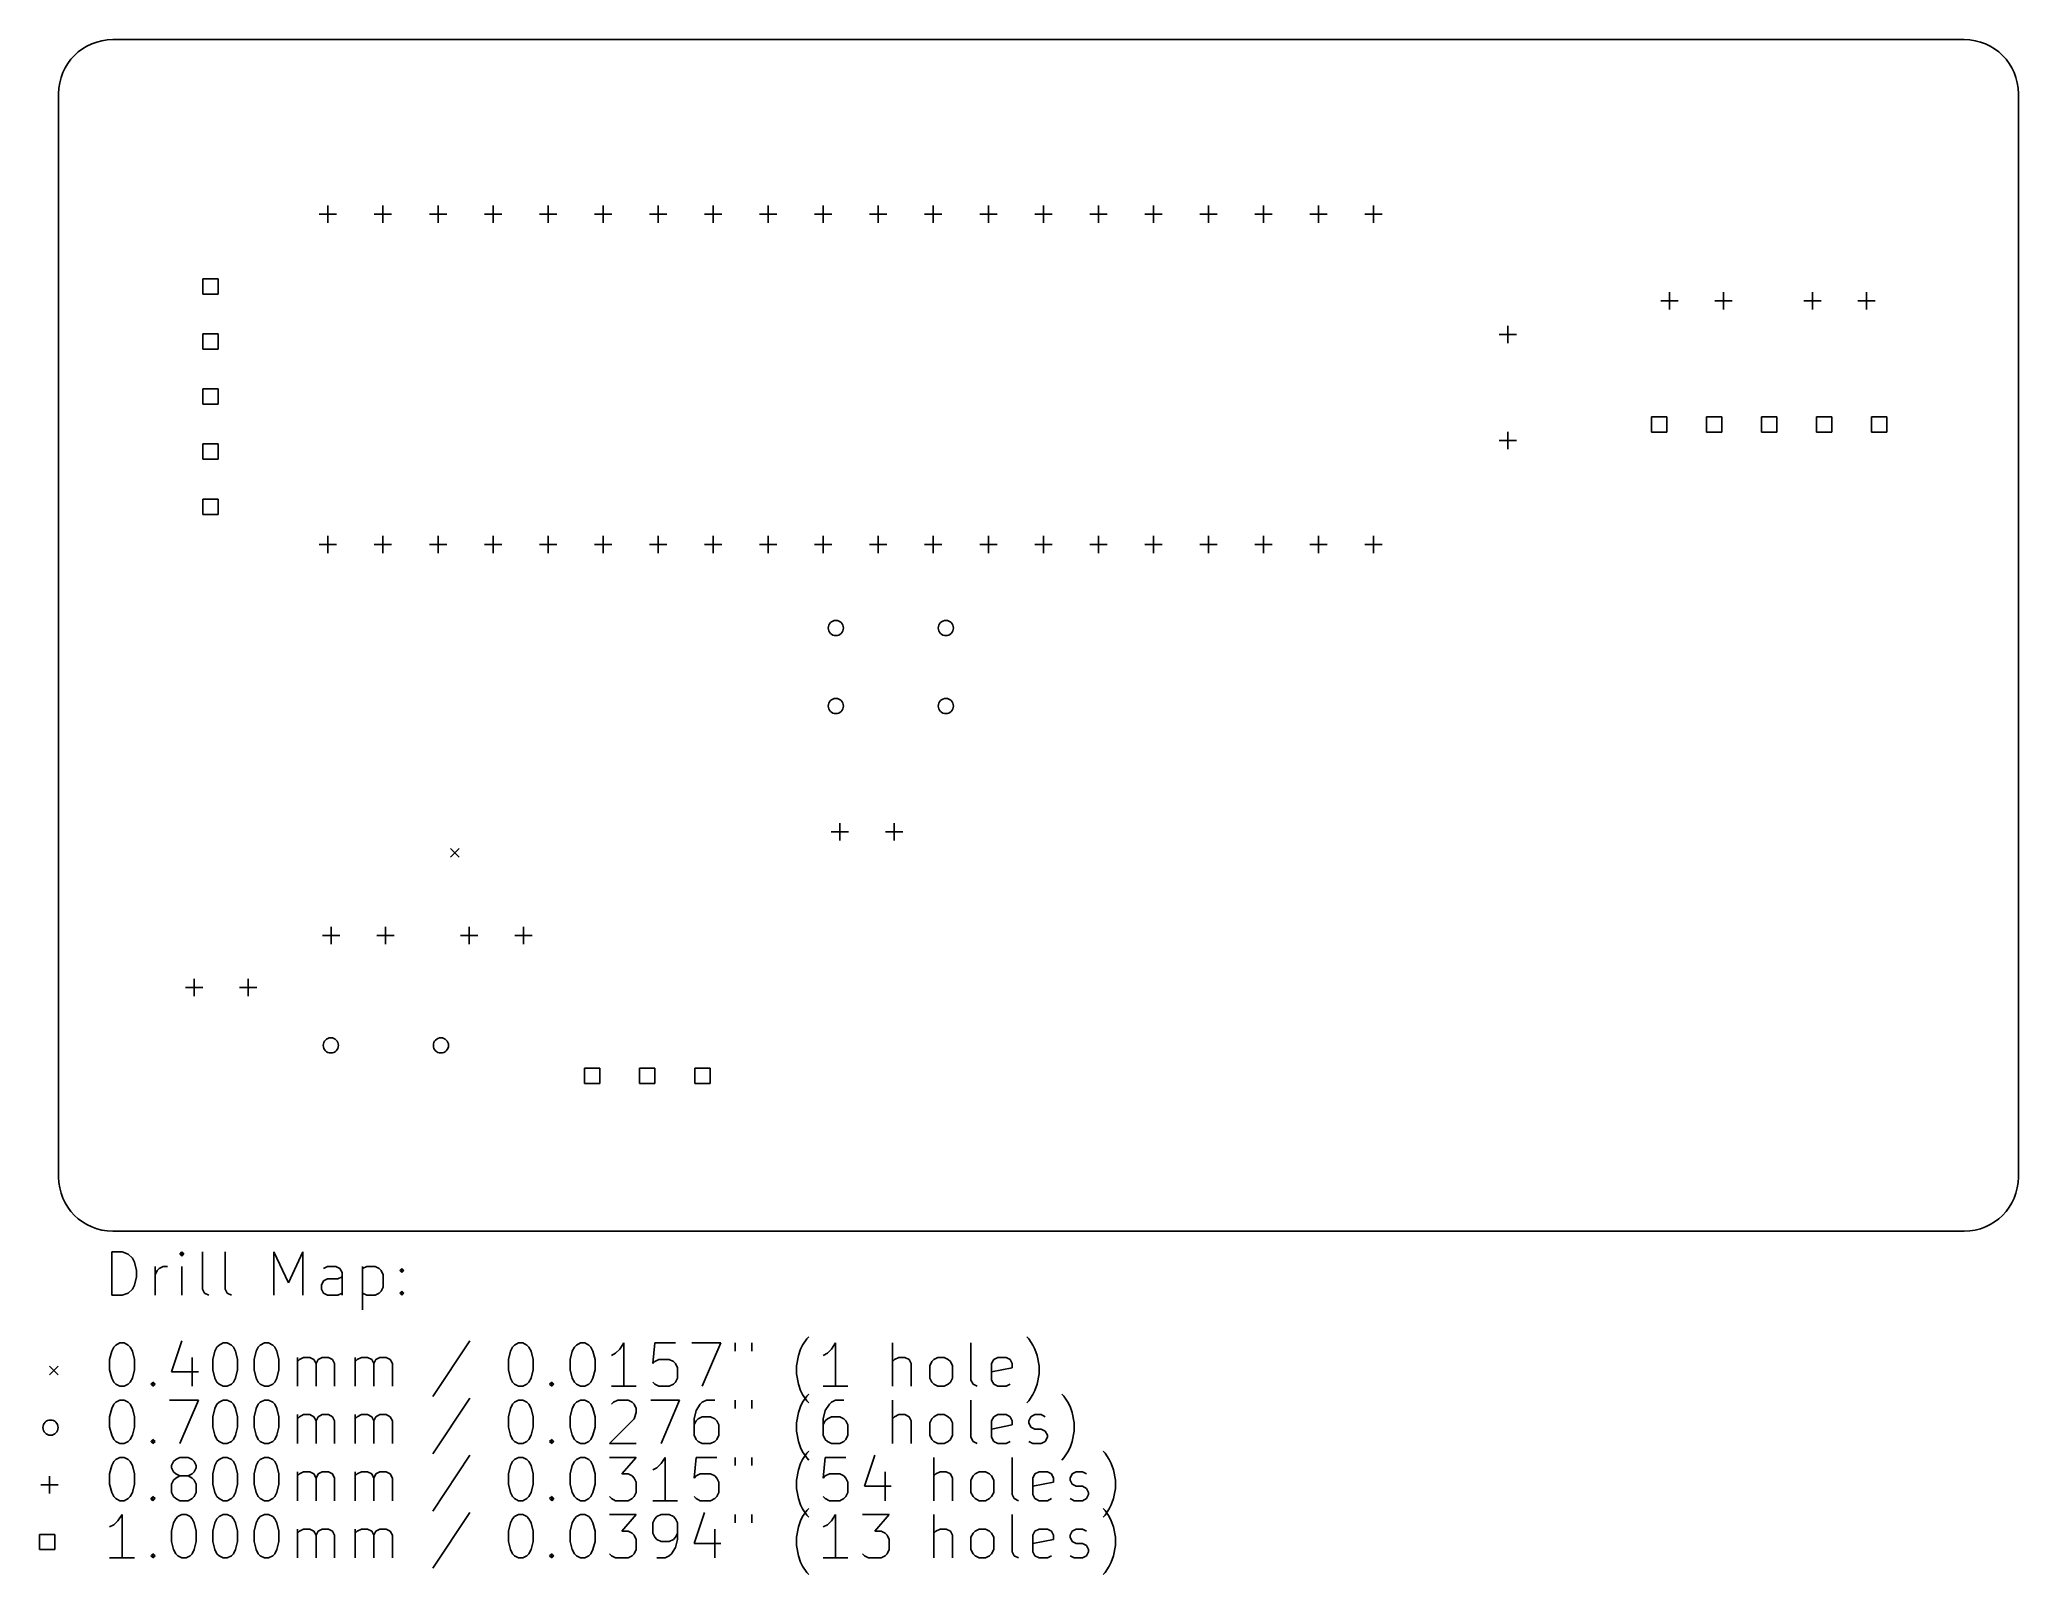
# Model space of a CAD drawing. Extents: x 3.2 to 6.79, y -7.59 to -4.8.
import ezdxf

# ---------------------------------------------------------------- set-up
doc = ezdxf.new("R2010")
doc.units = 0
doc.header["$MEASUREMENT"] = 0
doc.layers.add('BLACK', color=7, linetype='CONTINUOUS')

msp = doc.modelspace()

# ---------------------------------------------------------------- linework, layer by layer
at = {"layer": 'BLACK', "linetype": 'CONTINUOUS'}
for p, q in [((3.32874, -4.79724), (6.69291, -4.79724)), ((3.23031, -6.86417), (3.23031, -4.89567)), ((6.79134, -6.86417), (6.79134, -4.89567)), ((3.71969, -5.09882), (3.71969, -5.13031)), ((3.81969, -5.09882), (3.81969, -5.13031)), ((3.91969, -5.09882), (3.91969, -5.13031)), ((4.01969, -5.09882), (4.01969, -5.13031)), ((4.11969, -5.09882), (4.11969, -5.13031)), ((4.21969, -5.09882), (4.21969, -5.13031)), ((4.31969, -5.09882), (4.31969, -5.13031)), ((4.41969, -5.09882), (4.41969, -5.13031)), ((4.51969, -5.09882), (4.51969, -5.13031)), ((4.61969, -5.09882), (4.61969, -5.13031)), ((4.71969, -5.09882), (4.71969, -5.13031)), ((4.81969, -5.09882), (4.81969, -5.13031)), ((4.91969, -5.09882), (4.91969, -5.13031)), ((5.01969, -5.09882), (5.01969, -5.13031)), ((5.11969, -5.09882), (5.11969, -5.13031)), ((5.21969, -5.09882), (5.21969, -5.13031)), ((5.31969, -5.09882), (5.31969, -5.13031)), ((5.41969, -5.09882), (5.41969, -5.13031)), ((5.51969, -5.09882), (5.51969, -5.13031)), ((5.61969, -5.09882), (5.61969, -5.13031)), ((3.70394, -5.11457), (3.73543, -5.11457)), ((3.80394, -5.11457), (3.83543, -5.11457)), ((3.90394, -5.11457), (3.93543, -5.11457)), ((4.00394, -5.11457), (4.03543, -5.11457)), ((4.10394, -5.11457), (4.13543, -5.11457)), ((4.20394, -5.11457), (4.23543, -5.11457)), ((4.30394, -5.11457), (4.33543, -5.11457)), ((4.40394, -5.11457), (4.43543, -5.11457)), ((4.50394, -5.11457), (4.53543, -5.11457)), ((4.60394, -5.11457), (4.63543, -5.11457)), ((4.70394, -5.11457), (4.73543, -5.11457)), ((4.80394, -5.11457), (4.83543, -5.11457)), ((4.90394, -5.11457), (4.93543, -5.11457)), ((5.00394, -5.11457), (5.03543, -5.11457)), ((5.10394, -5.11457), (5.13543, -5.11457)), ((5.20394, -5.11457), (5.23543, -5.11457)), ((5.30394, -5.11457), (5.33543, -5.11457)), ((5.40394, -5.11457), (5.43543, -5.11457)), ((5.50394, -5.11457), (5.53543, -5.11457)), ((5.60394, -5.11457), (5.63543, -5.11457)), ((3.52022, -5.23214), (3.49238, -5.23214)), ((3.49238, -5.23214), (3.49238, -5.25998)), ((3.52022, -5.25998), (3.52022, -5.23214)), ((3.49238, -5.25998), (3.52022, -5.25998)), ((6.14134, -5.27205), (6.17283, -5.27205)), ((6.15709, -5.2563), (6.15709, -5.2878)), ((6.23976, -5.27205), (6.27126, -5.27205)), ((6.25551, -5.2563), (6.25551, -5.2878)), ((6.40118, -5.27205), (6.43268, -5.27205)), ((6.41693, -5.2563), (6.41693, -5.2878)), ((6.49961, -5.27205), (6.5311, -5.27205)), ((6.51535, -5.2563), (6.51535, -5.2878)), ((5.86378, -5.31732), (5.86378, -5.34882)), ((3.52022, -5.33214), (3.49238, -5.33214)), ((3.49238, -5.33214), (3.49238, -5.35998)), ((3.52022, -5.35998), (3.52022, -5.33214)), ((5.84803, -5.33307), (5.87953, -5.33307)), ((3.49238, -5.35998), (3.52022, -5.35998)), ((3.52022, -5.43214), (3.49238, -5.43214)), ((3.49238, -5.43214), (3.49238, -5.45998)), ((3.49238, -5.45998), (3.52022, -5.45998)), ((3.52022, -5.45998), (3.52022, -5.43214)), ((6.1525, -5.48254), (6.12466, -5.48254)), ((6.12466, -5.48254), (6.12466, -5.51038)), ((6.1525, -5.51038), (6.1525, -5.48254)), ((6.2525, -5.48254), (6.22466, -5.48254)), ((6.22466, -5.48254), (6.22466, -5.51038)), ((6.2525, -5.51038), (6.2525, -5.48254)), ((6.3525, -5.48254), (6.32466, -5.48254)), ((6.32466, -5.48254), (6.32466, -5.51038)), ((6.3525, -5.51038), (6.3525, -5.48254)), ((6.4525, -5.48254), (6.42466, -5.48254)), ((6.42466, -5.48254), (6.42466, -5.51038)), ((6.4525, -5.51038), (6.4525, -5.48254)), ((6.5525, -5.48254), (6.52466, -5.48254)), ((6.52466, -5.48254), (6.52466, -5.51038)), ((6.5525, -5.51038), (6.5525, -5.48254)), ((3.52022, -5.53214), (3.49238, -5.53214)), ((3.49238, -5.53214), (3.49238, -5.55998)), ((3.52022, -5.55998), (3.52022, -5.53214)), ((5.84803, -5.52598), (5.87953, -5.52598)), ((5.86378, -5.51024), (5.86378, -5.54173)), ((6.12466, -5.51038), (6.1525, -5.51038)), ((6.22466, -5.51038), (6.2525, -5.51038)), ((6.32466, -5.51038), (6.3525, -5.51038)), ((6.42466, -5.51038), (6.4525, -5.51038)), ((6.52466, -5.51038), (6.5525, -5.51038)), ((3.49238, -5.55998), (3.52022, -5.55998)), ((3.52022, -5.63214), (3.49238, -5.63214)), ((3.49238, -5.63214), (3.49238, -5.65998)), ((3.52022, -5.65998), (3.52022, -5.63214)), ((3.49238, -5.65998), (3.52022, -5.65998)), ((3.70394, -5.71457), (3.73543, -5.71457)), ((3.71969, -5.69882), (3.71969, -5.73031)), ((3.80394, -5.71457), (3.83543, -5.71457)), ((3.81969, -5.69882), (3.81969, -5.73031)), ((3.90394, -5.71457), (3.93543, -5.71457)), ((3.91969, -5.69882), (3.91969, -5.73031)), ((4.00394, -5.71457), (4.03543, -5.71457)), ((4.01969, -5.69882), (4.01969, -5.73031)), ((4.10394, -5.71457), (4.13543, -5.71457)), ((4.11969, -5.69882), (4.11969, -5.73031)), ((4.20394, -5.71457), (4.23543, -5.71457)), ((4.21969, -5.69882), (4.21969, -5.73031)), ((4.30394, -5.71457), (4.33543, -5.71457)), ((4.31969, -5.69882), (4.31969, -5.73031)), ((4.40394, -5.71457), (4.43543, -5.71457)), ((4.41969, -5.69882), (4.41969, -5.73031)), ((4.50394, -5.71457), (4.53543, -5.71457)), ((4.51969, -5.69882), (4.51969, -5.73031)), ((4.60394, -5.71457), (4.63543, -5.71457)), ((4.61969, -5.69882), (4.61969, -5.73031)), ((4.70394, -5.71457), (4.73543, -5.71457)), ((4.71969, -5.69882), (4.71969, -5.73031)), ((4.80394, -5.71457), (4.83543, -5.71457)), ((4.81969, -5.69882), (4.81969, -5.73031)), ((4.90394, -5.71457), (4.93543, -5.71457)), ((4.91969, -5.69882), (4.91969, -5.73031)), ((5.00394, -5.71457), (5.03543, -5.71457)), ((5.01969, -5.69882), (5.01969, -5.73031)), ((5.10394, -5.71457), (5.13543, -5.71457)), ((5.11969, -5.69882), (5.11969, -5.73031)), ((5.20394, -5.71457), (5.23543, -5.71457)), ((5.21969, -5.69882), (5.21969, -5.73031)), ((5.30394, -5.71457), (5.33543, -5.71457)), ((5.31969, -5.69882), (5.31969, -5.73031)), ((5.40394, -5.71457), (5.43543, -5.71457)), ((5.41969, -5.69882), (5.41969, -5.73031)), ((5.50394, -5.71457), (5.53543, -5.71457)), ((5.51969, -5.69882), (5.51969, -5.73031)), ((5.60394, -5.71457), (5.63543, -5.71457)), ((5.61969, -5.69882), (5.61969, -5.73031)), ((4.63425, -6.23661), (4.66575, -6.23661)), ((4.65, -6.22087), (4.65, -6.25236)), ((4.73268, -6.23661), (4.76417, -6.23661)), ((4.74843, -6.22087), (4.74843, -6.25236)), ((3.94213, -6.26713), (3.95787, -6.28287)), ((3.95787, -6.26713), (3.94213, -6.28287)), ((3.71004, -6.425), (3.74154, -6.425)), ((3.72579, -6.40925), (3.72579, -6.44075)), ((3.80846, -6.425), (3.83996, -6.425)), ((3.82421, -6.40925), (3.82421, -6.44075)), ((3.96083, -6.425), (3.99232, -6.425)), ((3.97657, -6.40925), (3.97657, -6.44075)), ((4.05925, -6.425), (4.09075, -6.425)), ((4.075, -6.40925), (4.075, -6.44075)), ((3.47657, -6.50425), (3.47657, -6.53575)), ((3.575, -6.50425), (3.575, -6.53575)), ((3.46083, -6.52), (3.49232, -6.52)), ((3.55925, -6.52), (3.59075, -6.52)), ((4.21392, -6.66608), (4.18608, -6.66608)), ((4.18608, -6.66608), (4.18608, -6.69392)), ((4.21392, -6.69392), (4.21392, -6.66608)), ((4.31392, -6.66608), (4.28608, -6.66608)), ((4.28608, -6.66608), (4.28608, -6.69392)), ((4.31392, -6.69392), (4.31392, -6.66608)), ((4.41392, -6.66608), (4.38608, -6.66608)), ((4.38608, -6.66608), (4.38608, -6.69392)), ((4.41392, -6.69392), (4.41392, -6.66608)), ((4.18608, -6.69392), (4.21392, -6.69392)), ((4.28608, -6.69392), (4.31392, -6.69392)), ((4.38608, -6.69392), (4.41392, -6.69392)), ((3.32874, -6.9626), (6.69291, -6.9626)), ((3.32682, -7.07912), (3.32682, -7.00038)), ((3.32682, -7.00038), (3.34557, -7.00038)), ((3.34557, -7.00038), (3.35681, -7.00413)), ((3.35681, -7.00413), (3.36431, -7.01163)), ((3.4543, -7.00038), (3.45055, -7.00413)), ((3.45055, -7.00413), (3.4543, -7.00788)), ((3.45805, -7.00413), (3.4543, -7.00038)), ((3.4543, -7.00038), (3.4543, -7.00788)), ((3.4543, -7.00788), (3.45805, -7.00413)), ((3.4918, -7.06788), (3.4918, -7.00038)), ((3.53304, -7.06788), (3.53304, -7.00038)), ((3.62153, -7.07912), (3.62153, -7.00038)), ((3.62153, -7.00038), (3.64778, -7.05663)), ((3.64778, -7.05663), (3.67403, -7.00038)), ((3.67403, -7.00038), (3.67403, -7.07912)), ((3.36431, -7.01163), (3.36806, -7.01913)), ((3.36806, -7.01913), (3.37181, -7.03413)), ((3.37181, -7.04538), (3.36806, -7.06038)), ((3.37181, -7.03413), (3.37181, -7.04538)), ((3.40556, -7.07912), (3.40556, -7.02663)), ((3.40556, -7.04163), (3.40931, -7.03413)), ((3.40931, -7.03413), (3.41306, -7.03038)), ((3.41306, -7.03038), (3.42056, -7.02663)), ((3.42056, -7.02663), (3.42806, -7.02663)), ((3.4543, -7.07912), (3.4543, -7.02663)), ((3.71902, -7.02663), (3.71152, -7.03038)), ((3.73402, -7.02663), (3.71902, -7.02663)), ((3.74152, -7.03038), (3.73402, -7.02663)), ((3.73777, -7.04913), (3.74527, -7.04538)), ((3.74527, -7.03788), (3.74152, -7.03038)), ((3.74527, -7.07912), (3.74527, -7.03788)), ((3.78276, -7.02663), (3.78276, -7.10537)), ((3.78276, -7.03038), (3.79026, -7.02663)), ((3.79026, -7.02663), (3.80526, -7.02663)), ((3.80526, -7.02663), (3.81276, -7.03038)), ((3.81276, -7.03038), (3.81651, -7.03413)), ((3.81651, -7.03413), (3.82026, -7.04163)), ((3.82026, -7.04163), (3.82026, -7.06413)), ((3.85025, -7.03413), (3.854, -7.03038)), ((3.854, -7.03788), (3.85025, -7.03413)), ((3.854, -7.03038), (3.85775, -7.03413)), ((3.854, -7.03038), (3.854, -7.03788)), ((3.85775, -7.03413), (3.854, -7.03788)), ((3.34557, -7.07912), (3.32682, -7.07912)), ((3.35681, -7.07537), (3.34557, -7.07912)), ((3.36431, -7.06788), (3.35681, -7.07537)), ((3.36806, -7.06038), (3.36431, -7.06788)), ((3.49555, -7.07537), (3.4918, -7.06788)), ((3.50305, -7.07912), (3.49555, -7.07537)), ((3.53679, -7.07537), (3.53304, -7.06788)), ((3.54429, -7.07912), (3.53679, -7.07537)), ((3.70777, -7.06038), (3.71152, -7.05288)), ((3.70777, -7.06788), (3.70777, -7.06038)), ((3.71152, -7.07537), (3.70777, -7.06788)), ((3.71152, -7.05288), (3.71902, -7.04913)), ((3.71902, -7.07912), (3.71152, -7.07537)), ((3.71902, -7.04913), (3.73777, -7.04913)), ((3.73777, -7.07912), (3.71902, -7.07912)), ((3.74527, -7.07537), (3.73777, -7.07912)), ((3.79026, -7.07912), (3.78276, -7.07537)), ((3.80526, -7.07912), (3.79026, -7.07912)), ((3.81276, -7.07537), (3.80526, -7.07912)), ((3.81651, -7.07163), (3.81276, -7.07537)), ((3.82026, -7.06413), (3.81651, -7.07163)), ((3.85025, -7.07537), (3.854, -7.07163)), ((3.854, -7.07912), (3.85025, -7.07537)), ((3.854, -7.07163), (3.85775, -7.07537)), ((3.854, -7.07163), (3.854, -7.07912)), ((3.85775, -7.07537), (3.854, -7.07912)), ((4.58966, -7.15824), (4.59341, -7.15449)), ((4.99311, -7.15824), (4.98936, -7.15449)), ((3.32307, -7.19573), (3.32682, -7.18074)), ((3.32682, -7.18074), (3.33057, -7.17324)), ((3.33057, -7.17324), (3.33432, -7.16949)), ((3.33432, -7.16949), (3.34182, -7.16574)), ((3.34182, -7.16574), (3.34932, -7.16574)), ((3.34932, -7.16574), (3.35681, -7.16949)), ((3.35681, -7.16949), (3.36056, -7.17324)), ((3.36056, -7.17324), (3.36431, -7.18074)), ((3.36431, -7.18074), (3.36806, -7.19573)), ((3.4543, -7.16199), (3.43555, -7.21823)), ((3.51055, -7.19573), (3.5143, -7.18074)), ((3.5143, -7.18074), (3.51804, -7.17324)), ((3.51804, -7.17324), (3.52179, -7.16949)), ((3.52179, -7.16949), (3.52929, -7.16574)), ((3.52929, -7.16574), (3.53679, -7.16574)), ((3.53679, -7.16574), (3.54429, -7.16949)), ((3.54429, -7.16949), (3.54804, -7.17324)), ((3.54804, -7.17324), (3.55179, -7.18074)), ((3.55179, -7.18074), (3.55554, -7.19573)), ((3.58554, -7.19573), (3.58929, -7.18074)), ((3.58929, -7.18074), (3.59304, -7.17324)), ((3.59304, -7.17324), (3.59678, -7.16949)), ((3.59678, -7.16949), (3.60428, -7.16574)), ((3.60428, -7.16574), (3.61178, -7.16574)), ((3.61178, -7.16574), (3.61928, -7.16949)), ((3.61928, -7.16949), (3.62303, -7.17324)), ((3.62303, -7.17324), (3.62678, -7.18074)), ((3.62678, -7.18074), (3.63053, -7.19573)), ((3.97774, -7.16199), (3.91025, -7.26323)), ((4.04748, -7.19573), (4.05123, -7.18074)), ((4.05123, -7.18074), (4.05498, -7.17324)), ((4.05498, -7.17324), (4.05873, -7.16949)), ((4.05873, -7.16949), (4.06623, -7.16574)), ((4.06623, -7.16574), (4.07373, -7.16574)), ((4.07373, -7.16574), (4.08122, -7.16949)), ((4.08122, -7.16949), (4.08497, -7.17324)), ((4.08497, -7.17324), (4.08872, -7.18074)), ((4.08872, -7.18074), (4.09247, -7.19573)), ((4.15996, -7.19573), (4.16371, -7.18074)), ((4.16371, -7.18074), (4.16746, -7.17324)), ((4.16746, -7.17324), (4.17121, -7.16949)), ((4.17121, -7.16949), (4.17871, -7.16574)), ((4.17871, -7.16574), (4.18621, -7.16574)), ((4.18621, -7.16574), (4.19371, -7.16949)), ((4.19371, -7.16949), (4.19746, -7.17324)), ((4.19746, -7.17324), (4.20121, -7.18074)), ((4.20121, -7.18074), (4.20496, -7.19573)), ((4.24245, -7.18449), (4.23496, -7.18824)), ((4.24995, -7.17699), (4.24245, -7.18449)), ((4.25745, -7.16574), (4.24995, -7.17699)), ((4.25745, -7.24448), (4.25745, -7.16574)), ((4.3137, -7.16574), (4.30995, -7.20323)), ((4.35119, -7.16574), (4.3137, -7.16574)), ((4.38119, -7.16574), (4.43368, -7.16574)), ((4.43368, -7.16574), (4.39993, -7.24448)), ((4.45993, -7.16574), (4.45993, -7.18074)), ((4.48992, -7.16574), (4.48992, -7.18074)), ((4.57091, -7.20698), (4.57466, -7.18824)), ((4.57466, -7.18824), (4.57841, -7.17699)), ((4.57841, -7.17699), (4.58216, -7.16949)), ((4.58216, -7.16949), (4.58966, -7.15824)), ((4.62716, -7.18449), (4.61966, -7.18824)), ((4.63466, -7.17699), (4.62716, -7.18449)), ((4.64215, -7.16574), (4.63466, -7.17699)), ((4.64215, -7.24448), (4.64215, -7.16574)), ((4.74564, -7.24448), (4.74564, -7.16574)), ((4.88812, -7.23323), (4.88812, -7.16574)), ((5.00061, -7.16949), (4.99311, -7.15824)), ((5.00436, -7.17699), (5.00061, -7.16949)), ((5.00811, -7.18824), (5.00436, -7.17699)), ((5.01186, -7.20698), (5.00811, -7.18824)), ((3.21358, -7.20768), (3.22933, -7.22343)), ((3.22933, -7.20768), (3.21358, -7.22343)), ((3.32307, -7.21448), (3.32307, -7.19573)), ((3.32682, -7.22948), (3.32307, -7.21448)), ((3.36806, -7.21448), (3.36431, -7.22948)), ((3.36806, -7.19573), (3.36806, -7.21448)), ((3.43555, -7.21823), (3.4843, -7.21823)), ((3.47305, -7.19199), (3.47305, -7.24448)), ((3.51055, -7.21448), (3.51055, -7.19573)), ((3.5143, -7.22948), (3.51055, -7.21448)), ((3.55554, -7.21448), (3.55179, -7.22948)), ((3.55554, -7.19573), (3.55554, -7.21448)), ((3.58554, -7.21448), (3.58554, -7.19573)), ((3.58929, -7.22948), (3.58554, -7.21448)), ((3.63053, -7.21448), (3.62678, -7.22948)), ((3.63053, -7.19573), (3.63053, -7.21448)), ((3.66428, -7.24448), (3.66428, -7.19199)), ((3.66428, -7.19948), (3.66803, -7.19573)), ((3.66803, -7.19573), (3.67552, -7.19199)), ((3.67552, -7.19199), (3.68677, -7.19199)), ((3.68677, -7.19199), (3.69427, -7.19573)), ((3.69427, -7.19573), (3.69802, -7.20323)), ((3.69802, -7.20323), (3.70177, -7.19573)), ((3.69802, -7.20323), (3.69802, -7.24448)), ((3.70177, -7.19573), (3.70927, -7.19199)), ((3.70927, -7.19199), (3.72052, -7.19199)), ((3.72052, -7.19199), (3.72802, -7.19573)), ((3.72802, -7.19573), (3.73177, -7.20323)), ((3.73177, -7.20323), (3.73177, -7.24448)), ((3.76926, -7.24448), (3.76926, -7.19199)), ((3.76926, -7.19948), (3.77301, -7.19573)), ((3.77301, -7.19573), (3.78051, -7.19199)), ((3.78051, -7.19199), (3.79176, -7.19199)), ((3.79176, -7.19199), (3.79926, -7.19573)), ((3.79926, -7.19573), (3.80301, -7.20323)), ((3.80301, -7.20323), (3.80676, -7.19573)), ((3.80301, -7.20323), (3.80301, -7.24448)), ((3.80676, -7.19573), (3.81426, -7.19199)), ((3.81426, -7.19199), (3.82551, -7.19199)), ((3.82551, -7.19199), (3.83301, -7.19573)), ((3.83301, -7.19573), (3.83675, -7.20323)), ((3.83675, -7.20323), (3.83675, -7.24448)), ((4.04748, -7.21448), (4.04748, -7.19573)), ((4.05123, -7.22948), (4.04748, -7.21448)), ((4.09247, -7.21448), (4.08872, -7.22948)), ((4.09247, -7.19573), (4.09247, -7.21448)), ((4.15996, -7.21448), (4.15996, -7.19573)), ((4.16371, -7.22948), (4.15996, -7.21448)), ((4.20496, -7.21448), (4.20121, -7.22948)), ((4.20496, -7.19573), (4.20496, -7.21448)), ((4.30995, -7.20323), (4.3137, -7.19948)), ((4.3137, -7.19948), (4.32119, -7.19573)), ((4.32119, -7.19573), (4.33994, -7.19573)), ((4.33994, -7.19573), (4.34744, -7.19948)), ((4.34744, -7.19948), (4.35119, -7.20323)), ((4.35119, -7.20323), (4.35494, -7.21073)), ((4.35494, -7.21073), (4.35494, -7.22948)), ((4.57091, -7.22198), (4.57091, -7.20698)), ((4.57466, -7.24073), (4.57091, -7.22198)), ((4.74939, -7.19573), (4.74564, -7.19948)), ((4.75689, -7.19199), (4.74939, -7.19573)), ((4.76814, -7.19199), (4.75689, -7.19199)), ((4.77564, -7.19573), (4.76814, -7.19199)), ((4.77939, -7.20323), (4.77564, -7.19573)), ((4.77939, -7.24448), (4.77939, -7.20323)), ((4.81313, -7.20698), (4.81688, -7.19948)), ((4.81313, -7.22948), (4.81313, -7.20698)), ((4.81688, -7.19948), (4.82063, -7.19573)), ((4.82063, -7.19573), (4.82813, -7.19199)), ((4.82813, -7.19199), (4.83938, -7.19199)), ((4.83938, -7.19199), (4.84688, -7.19573)), ((4.84688, -7.19573), (4.85063, -7.19948)), ((4.85063, -7.19948), (4.85438, -7.20698)), ((4.85438, -7.20698), (4.85438, -7.22948)), ((4.92562, -7.20323), (4.92937, -7.19573)), ((4.92562, -7.23323), (4.92562, -7.20323)), ((4.96311, -7.21073), (4.92562, -7.21823)), ((4.92937, -7.19573), (4.93687, -7.19199)), ((4.93687, -7.19199), (4.95187, -7.19199)), ((4.95187, -7.19199), (4.95936, -7.19573)), ((4.95936, -7.19573), (4.96311, -7.20323)), ((4.96311, -7.20323), (4.96311, -7.21073)), ((5.00811, -7.24073), (5.01186, -7.22198)), ((5.01186, -7.22198), (5.01186, -7.20698)), ((3.33057, -7.23698), (3.32682, -7.22948)), ((3.33432, -7.24073), (3.33057, -7.23698)), ((3.34182, -7.24448), (3.33432, -7.24073)), ((3.34932, -7.24448), (3.34182, -7.24448)), ((3.35681, -7.24073), (3.34932, -7.24448)), ((3.36056, -7.23698), (3.35681, -7.24073)), ((3.36431, -7.22948), (3.36056, -7.23698)), ((3.39806, -7.24073), (3.40181, -7.23698)), ((3.40181, -7.24448), (3.39806, -7.24073)), ((3.40181, -7.23698), (3.40556, -7.24073)), ((3.40181, -7.23698), (3.40181, -7.24448)), ((3.40556, -7.24073), (3.40181, -7.24448)), ((3.51804, -7.23698), (3.5143, -7.22948)), ((3.52179, -7.24073), (3.51804, -7.23698)), ((3.52929, -7.24448), (3.52179, -7.24073)), ((3.53679, -7.24448), (3.52929, -7.24448)), ((3.54429, -7.24073), (3.53679, -7.24448)), ((3.54804, -7.23698), (3.54429, -7.24073)), ((3.55179, -7.22948), (3.54804, -7.23698)), ((3.59304, -7.23698), (3.58929, -7.22948)), ((3.59678, -7.24073), (3.59304, -7.23698)), ((3.60428, -7.24448), (3.59678, -7.24073)), ((3.61178, -7.24448), (3.60428, -7.24448)), ((3.61928, -7.24073), (3.61178, -7.24448)), ((3.62303, -7.23698), (3.61928, -7.24073)), ((3.62678, -7.22948), (3.62303, -7.23698)), ((4.05498, -7.23698), (4.05123, -7.22948)), ((4.05873, -7.24073), (4.05498, -7.23698)), ((4.06623, -7.24448), (4.05873, -7.24073)), ((4.07373, -7.24448), (4.06623, -7.24448)), ((4.08122, -7.24073), (4.07373, -7.24448)), ((4.08497, -7.23698), (4.08122, -7.24073)), ((4.08872, -7.22948), (4.08497, -7.23698)), ((4.12247, -7.24073), (4.12622, -7.23698)), ((4.12622, -7.24448), (4.12247, -7.24073)), ((4.12622, -7.23698), (4.12997, -7.24073)), ((4.12622, -7.23698), (4.12622, -7.24448)), ((4.12997, -7.24073), (4.12622, -7.24448)), ((4.16746, -7.23698), (4.16371, -7.22948)), ((4.17121, -7.24073), (4.16746, -7.23698)), ((4.17871, -7.24448), (4.17121, -7.24073)), ((4.18621, -7.24448), (4.17871, -7.24448)), ((4.19371, -7.24073), (4.18621, -7.24448)), ((4.19746, -7.23698), (4.19371, -7.24073)), ((4.20121, -7.22948), (4.19746, -7.23698)), ((4.27995, -7.24448), (4.23496, -7.24448)), ((4.3137, -7.24073), (4.30995, -7.23698)), ((4.32119, -7.24448), (4.3137, -7.24073)), ((4.33994, -7.24448), (4.32119, -7.24448)), ((4.34744, -7.24073), (4.33994, -7.24448)), ((4.35119, -7.23698), (4.34744, -7.24073)), ((4.35494, -7.22948), (4.35119, -7.23698)), ((4.57841, -7.25198), (4.57466, -7.24073)), ((4.58216, -7.25948), (4.57841, -7.25198)), ((4.58966, -7.27073), (4.58216, -7.25948)), ((4.58216, -7.27343), (4.58966, -7.26218)), ((4.58966, -7.26218), (4.59341, -7.25843)), ((4.66465, -7.24448), (4.61966, -7.24448)), ((4.81688, -7.23698), (4.81313, -7.22948)), ((4.82063, -7.24073), (4.81688, -7.23698)), ((4.82813, -7.24448), (4.82063, -7.24073)), ((4.83938, -7.24448), (4.82813, -7.24448)), ((4.84688, -7.24073), (4.83938, -7.24448)), ((4.85063, -7.23698), (4.84688, -7.24073)), ((4.85438, -7.22948), (4.85063, -7.23698)), ((4.89187, -7.24073), (4.88812, -7.23323)), ((4.89937, -7.24448), (4.89187, -7.24073)), ((4.92937, -7.24073), (4.92562, -7.23323)), ((4.93687, -7.24448), (4.92937, -7.24073)), ((4.95187, -7.24448), (4.93687, -7.24448)), ((4.95936, -7.24073), (4.95187, -7.24448)), ((4.99311, -7.27073), (5.00061, -7.25948)), ((5.00061, -7.25948), (5.00436, -7.25198)), ((5.00436, -7.25198), (5.00811, -7.24073)), ((5.05685, -7.26218), (5.0531, -7.25843)), ((5.06435, -7.27343), (5.05685, -7.26218)), ((3.32307, -7.29967), (3.32682, -7.28467)), ((3.32682, -7.28467), (3.33057, -7.27717)), ((3.33057, -7.27717), (3.33432, -7.27343)), ((3.33432, -7.27343), (3.34182, -7.26968)), ((3.34182, -7.26968), (3.34932, -7.26968)), ((3.34932, -7.26968), (3.35681, -7.27343)), ((3.35681, -7.27343), (3.36056, -7.27717)), ((3.36056, -7.27717), (3.36431, -7.28467)), ((3.36431, -7.28467), (3.36806, -7.29967)), ((3.43181, -7.26968), (3.4843, -7.26968)), ((3.4843, -7.26968), (3.45055, -7.34842)), ((3.51055, -7.29967), (3.5143, -7.28467)), ((3.5143, -7.28467), (3.51804, -7.27717)), ((3.51804, -7.27717), (3.52179, -7.27343)), ((3.52179, -7.27343), (3.52929, -7.26968)), ((3.52929, -7.26968), (3.53679, -7.26968)), ((3.53679, -7.26968), (3.54429, -7.27343)), ((3.54429, -7.27343), (3.54804, -7.27717)), ((3.54804, -7.27717), (3.55179, -7.28467)), ((3.55179, -7.28467), (3.55554, -7.29967)), ((3.58554, -7.29967), (3.58929, -7.28467)), ((3.58929, -7.28467), (3.59304, -7.27717)), ((3.59304, -7.27717), (3.59678, -7.27343)), ((3.59678, -7.27343), (3.60428, -7.26968)), ((3.60428, -7.26968), (3.61178, -7.26968)), ((3.61178, -7.26968), (3.61928, -7.27343)), ((3.61928, -7.27343), (3.62303, -7.27717)), ((3.62303, -7.27717), (3.62678, -7.28467)), ((3.62678, -7.28467), (3.63053, -7.29967)), ((3.66428, -7.34842), (3.66428, -7.29592)), ((3.66803, -7.29967), (3.67552, -7.29592)), ((3.67552, -7.29592), (3.68677, -7.29592)), ((3.68677, -7.29592), (3.69427, -7.29967)), ((3.70177, -7.29967), (3.70927, -7.29592)), ((3.70927, -7.29592), (3.72052, -7.29592)), ((3.72052, -7.29592), (3.72802, -7.29967)), ((3.76926, -7.34842), (3.76926, -7.29592)), ((3.77301, -7.29967), (3.78051, -7.29592)), ((3.78051, -7.29592), (3.79176, -7.29592)), ((3.79176, -7.29592), (3.79926, -7.29967)), ((3.80676, -7.29967), (3.81426, -7.29592)), ((3.81426, -7.29592), (3.82551, -7.29592)), ((3.82551, -7.29592), (3.83301, -7.29967)), ((3.97774, -7.26593), (3.91025, -7.36716)), ((4.04748, -7.29967), (4.05123, -7.28467)), ((4.05123, -7.28467), (4.05498, -7.27717)), ((4.05498, -7.27717), (4.05873, -7.27343)), ((4.05873, -7.27343), (4.06623, -7.26968)), ((4.06623, -7.26968), (4.07373, -7.26968)), ((4.07373, -7.26968), (4.08122, -7.27343)), ((4.08122, -7.27343), (4.08497, -7.27717)), ((4.08497, -7.27717), (4.08872, -7.28467)), ((4.08872, -7.28467), (4.09247, -7.29967)), ((4.15996, -7.29967), (4.16371, -7.28467)), ((4.16371, -7.28467), (4.16746, -7.27717)), ((4.16746, -7.27717), (4.17121, -7.27343)), ((4.17121, -7.27343), (4.17871, -7.26968)), ((4.17871, -7.26968), (4.18621, -7.26968)), ((4.18621, -7.26968), (4.19371, -7.27343)), ((4.19371, -7.27343), (4.19746, -7.27717)), ((4.19746, -7.27717), (4.20121, -7.28467)), ((4.20121, -7.28467), (4.20496, -7.29967)), ((4.23496, -7.27717), (4.2387, -7.27343)), ((4.2387, -7.27343), (4.2462, -7.26968)), ((4.2462, -7.26968), (4.26495, -7.26968)), ((4.26495, -7.26968), (4.27245, -7.27343)), ((4.27245, -7.27343), (4.2762, -7.27717)), ((4.2762, -7.27717), (4.27995, -7.28467)), ((4.27995, -7.29217), (4.2762, -7.30342)), ((4.27995, -7.28467), (4.27995, -7.29217)), ((4.3062, -7.26968), (4.35869, -7.26968)), ((4.35869, -7.26968), (4.32494, -7.34842)), ((4.38869, -7.28842), (4.38494, -7.30342)), ((4.39618, -7.27717), (4.38869, -7.28842)), ((4.39993, -7.27343), (4.39618, -7.27717)), ((4.40743, -7.26968), (4.39993, -7.27343)), ((4.42243, -7.26968), (4.40743, -7.26968)), ((4.45993, -7.26968), (4.45993, -7.28467)), ((4.48992, -7.26968), (4.48992, -7.28467)), ((4.57091, -7.31092), (4.57466, -7.29217)), ((4.57466, -7.29217), (4.57841, -7.28092)), ((4.57841, -7.28092), (4.58216, -7.27343)), ((4.59341, -7.27448), (4.58966, -7.27073)), ((4.62341, -7.28842), (4.61966, -7.30342)), ((4.63091, -7.27717), (4.62341, -7.28842)), ((4.63466, -7.27343), (4.63091, -7.27717)), ((4.64215, -7.26968), (4.63466, -7.27343)), ((4.65715, -7.26968), (4.64215, -7.26968)), ((4.74564, -7.34842), (4.74564, -7.26968)), ((4.75689, -7.29592), (4.74939, -7.29967)), ((4.76814, -7.29592), (4.75689, -7.29592)), ((4.77564, -7.29967), (4.76814, -7.29592)), ((4.82063, -7.29967), (4.82813, -7.29592)), ((4.82813, -7.29592), (4.83938, -7.29592)), ((4.83938, -7.29592), (4.84688, -7.29967)), ((4.88812, -7.33717), (4.88812, -7.26968)), ((4.92937, -7.29967), (4.93687, -7.29592)), ((4.93687, -7.29592), (4.95187, -7.29592)), ((4.95187, -7.29592), (4.95936, -7.29967)), ((4.98936, -7.27448), (4.99311, -7.27073)), ((4.99686, -7.29967), (5.00436, -7.29592)), ((5.00436, -7.29592), (5.01561, -7.29592)), ((5.01561, -7.29592), (5.02311, -7.29967)), ((5.0681, -7.28092), (5.06435, -7.27343)), ((5.07185, -7.29217), (5.0681, -7.28092)), ((5.0756, -7.31092), (5.07185, -7.29217)), ((3.32307, -7.31842), (3.32307, -7.29967)), ((3.32682, -7.33342), (3.32307, -7.31842)), ((3.33057, -7.34092), (3.32682, -7.33342)), ((3.36431, -7.33342), (3.36056, -7.34092)), ((3.36806, -7.31842), (3.36431, -7.33342)), ((3.36806, -7.29967), (3.36806, -7.31842)), ((3.51055, -7.31842), (3.51055, -7.29967)), ((3.5143, -7.33342), (3.51055, -7.31842)), ((3.51804, -7.34092), (3.5143, -7.33342)), ((3.55179, -7.33342), (3.54804, -7.34092)), ((3.55554, -7.31842), (3.55179, -7.33342)), ((3.55554, -7.29967), (3.55554, -7.31842)), ((3.58554, -7.31842), (3.58554, -7.29967)), ((3.58929, -7.33342), (3.58554, -7.31842)), ((3.59304, -7.34092), (3.58929, -7.33342)), ((3.62678, -7.33342), (3.62303, -7.34092)), ((3.63053, -7.31842), (3.62678, -7.33342)), ((3.63053, -7.29967), (3.63053, -7.31842)), ((3.66428, -7.30342), (3.66803, -7.29967)), ((3.69427, -7.29967), (3.69802, -7.30717)), ((3.69802, -7.30717), (3.70177, -7.29967)), ((3.69802, -7.30717), (3.69802, -7.34842)), ((3.72802, -7.29967), (3.73177, -7.30717)), ((3.73177, -7.30717), (3.73177, -7.34842)), ((3.76926, -7.30342), (3.77301, -7.29967)), ((3.79926, -7.29967), (3.80301, -7.30717)), ((3.80301, -7.30717), (3.80676, -7.29967)), ((3.80301, -7.30717), (3.80301, -7.34842)), ((3.83301, -7.29967), (3.83675, -7.30717)), ((3.83675, -7.30717), (3.83675, -7.34842)), ((4.04748, -7.31842), (4.04748, -7.29967)), ((4.05123, -7.33342), (4.04748, -7.31842)), ((4.05498, -7.34092), (4.05123, -7.33342)), ((4.08872, -7.33342), (4.08497, -7.34092)), ((4.09247, -7.31842), (4.08872, -7.33342)), ((4.09247, -7.29967), (4.09247, -7.31842)), ((4.15996, -7.31842), (4.15996, -7.29967)), ((4.16371, -7.33342), (4.15996, -7.31842)), ((4.16746, -7.34092), (4.16371, -7.33342)), ((4.20121, -7.33342), (4.19746, -7.34092)), ((4.20496, -7.31842), (4.20121, -7.33342)), ((4.20496, -7.29967), (4.20496, -7.31842)), ((4.2762, -7.30342), (4.23121, -7.34842)), ((4.38494, -7.30342), (4.38494, -7.33342)), ((4.38869, -7.30717), (4.38494, -7.31467)), ((4.38494, -7.33342), (4.38869, -7.34092)), ((4.39244, -7.30342), (4.38869, -7.30717)), ((4.39993, -7.29967), (4.39244, -7.30342)), ((4.41493, -7.29967), (4.39993, -7.29967)), ((4.42243, -7.30342), (4.41493, -7.29967)), ((4.42618, -7.30717), (4.42243, -7.30342)), ((4.42993, -7.31467), (4.42618, -7.30717)), ((4.42618, -7.34092), (4.42993, -7.33342)), ((4.42993, -7.33342), (4.42993, -7.31467)), ((4.57091, -7.32592), (4.57091, -7.31092)), ((4.57466, -7.34467), (4.57091, -7.32592)), ((4.61966, -7.30342), (4.61966, -7.33342)), ((4.62341, -7.30717), (4.61966, -7.31467)), ((4.61966, -7.33342), (4.62341, -7.34092)), ((4.62716, -7.30342), (4.62341, -7.30717)), ((4.63466, -7.29967), (4.62716, -7.30342)), ((4.64965, -7.29967), (4.63466, -7.29967)), ((4.65715, -7.30342), (4.64965, -7.29967)), ((4.6609, -7.30717), (4.65715, -7.30342)), ((4.66465, -7.31467), (4.6609, -7.30717)), ((4.6609, -7.34092), (4.66465, -7.33342)), ((4.66465, -7.33342), (4.66465, -7.31467)), ((4.74939, -7.29967), (4.74564, -7.30342)), ((4.77939, -7.30717), (4.77564, -7.29967)), ((4.77939, -7.34842), (4.77939, -7.30717)), ((4.81313, -7.31092), (4.81688, -7.30342)), ((4.81313, -7.33342), (4.81313, -7.31092)), ((4.81688, -7.34092), (4.81313, -7.33342)), ((4.81688, -7.30342), (4.82063, -7.29967)), ((4.84688, -7.29967), (4.85063, -7.30342)), ((4.85063, -7.30342), (4.85438, -7.31092)), ((4.85438, -7.33342), (4.85063, -7.34092)), ((4.85438, -7.31092), (4.85438, -7.33342)), ((4.92562, -7.30717), (4.92937, -7.29967)), ((4.92562, -7.33717), (4.92562, -7.30717)), ((4.96311, -7.31467), (4.92562, -7.32217)), ((4.95936, -7.29967), (4.96311, -7.30717)), ((4.96311, -7.30717), (4.96311, -7.31467)), ((4.99311, -7.30717), (4.99686, -7.29967)), ((4.99311, -7.31092), (4.99311, -7.30717)), ((4.99686, -7.31842), (4.99311, -7.31092)), ((5.00436, -7.32217), (4.99686, -7.31842)), ((5.01561, -7.32217), (5.00436, -7.32217)), ((5.02311, -7.32592), (5.01561, -7.32217)), ((5.02686, -7.33342), (5.02311, -7.32592)), ((5.02686, -7.33717), (5.02686, -7.33342)), ((5.07185, -7.34467), (5.0756, -7.32592)), ((5.0756, -7.32592), (5.0756, -7.31092)), ((3.33432, -7.34467), (3.33057, -7.34092)), ((3.34182, -7.34842), (3.33432, -7.34467)), ((3.34932, -7.34842), (3.34182, -7.34842)), ((3.35681, -7.34467), (3.34932, -7.34842)), ((3.36056, -7.34092), (3.35681, -7.34467)), ((3.39806, -7.34467), (3.40181, -7.34092)), ((3.40181, -7.34842), (3.39806, -7.34467)), ((3.40181, -7.34092), (3.40556, -7.34467)), ((3.40181, -7.34092), (3.40181, -7.34842)), ((3.40556, -7.34467), (3.40181, -7.34842)), ((3.52179, -7.34467), (3.51804, -7.34092)), ((3.52929, -7.34842), (3.52179, -7.34467)), ((3.53679, -7.34842), (3.52929, -7.34842)), ((3.54429, -7.34467), (3.53679, -7.34842)), ((3.54804, -7.34092), (3.54429, -7.34467)), ((3.59678, -7.34467), (3.59304, -7.34092)), ((3.60428, -7.34842), (3.59678, -7.34467)), ((3.61178, -7.34842), (3.60428, -7.34842)), ((3.61928, -7.34467), (3.61178, -7.34842)), ((3.62303, -7.34092), (3.61928, -7.34467)), ((3.97774, -7.36986), (3.91025, -7.4711)), ((4.05873, -7.34467), (4.05498, -7.34092)), ((4.06623, -7.34842), (4.05873, -7.34467)), ((4.07373, -7.34842), (4.06623, -7.34842)), ((4.08122, -7.34467), (4.07373, -7.34842)), ((4.08497, -7.34092), (4.08122, -7.34467)), ((4.12247, -7.34467), (4.12622, -7.34092)), ((4.12622, -7.34842), (4.12247, -7.34467)), ((4.12622, -7.34092), (4.12997, -7.34467)), ((4.12622, -7.34092), (4.12622, -7.34842)), ((4.12997, -7.34467), (4.12622, -7.34842)), ((4.17121, -7.34467), (4.16746, -7.34092)), ((4.17871, -7.34842), (4.17121, -7.34467)), ((4.18621, -7.34842), (4.17871, -7.34842)), ((4.19371, -7.34467), (4.18621, -7.34842)), ((4.19746, -7.34092), (4.19371, -7.34467)), ((4.23121, -7.34842), (4.27995, -7.34842)), ((4.38869, -7.34092), (4.39244, -7.34467)), ((4.39244, -7.34467), (4.39993, -7.34842)), ((4.39993, -7.34842), (4.41493, -7.34842)), ((4.41493, -7.34842), (4.42243, -7.34467)), ((4.42243, -7.34467), (4.42618, -7.34092)), ((4.57841, -7.35591), (4.57466, -7.34467)), ((4.58216, -7.36341), (4.57841, -7.35591)), ((4.58966, -7.37466), (4.58216, -7.36341)), ((4.58216, -7.37736), (4.58966, -7.36611)), ((4.58966, -7.36611), (4.59341, -7.36236)), ((4.62341, -7.34092), (4.62716, -7.34467)), ((4.62716, -7.34467), (4.63466, -7.34842)), ((4.63466, -7.34842), (4.64965, -7.34842)), ((4.64965, -7.34842), (4.65715, -7.34467)), ((4.65715, -7.34467), (4.6609, -7.34092)), ((4.7134, -7.36986), (4.69465, -7.42611)), ((4.82063, -7.34467), (4.81688, -7.34092)), ((4.82813, -7.34842), (4.82063, -7.34467)), ((4.83938, -7.34842), (4.82813, -7.34842)), ((4.84688, -7.34467), (4.83938, -7.34842)), ((4.85063, -7.34092), (4.84688, -7.34467)), ((4.89187, -7.34467), (4.88812, -7.33717)), ((4.89937, -7.34842), (4.89187, -7.34467)), ((4.92937, -7.34467), (4.92562, -7.33717)), ((4.93687, -7.34842), (4.92937, -7.34467)), ((4.95187, -7.34842), (4.93687, -7.34842)), ((4.95936, -7.34467), (4.95187, -7.34842)), ((4.99311, -7.34467), (5.00061, -7.34842)), ((5.00061, -7.34842), (5.01561, -7.34842)), ((5.01561, -7.34842), (5.02311, -7.34467)), ((5.02311, -7.34467), (5.02686, -7.33717)), ((5.05685, -7.37466), (5.06435, -7.36341)), ((5.06435, -7.36341), (5.0681, -7.35591)), ((5.0681, -7.35591), (5.07185, -7.34467)), ((5.13184, -7.36611), (5.12809, -7.36236)), ((5.13934, -7.37736), (5.13184, -7.36611)), ((3.32307, -7.40361), (3.32682, -7.38861)), ((3.32307, -7.42236), (3.32307, -7.40361)), ((3.32682, -7.38861), (3.33057, -7.38111)), ((3.33057, -7.38111), (3.33432, -7.37736)), ((3.33432, -7.37736), (3.34182, -7.37361)), ((3.34182, -7.37361), (3.34932, -7.37361)), ((3.34932, -7.37361), (3.35681, -7.37736)), ((3.35681, -7.37736), (3.36056, -7.38111)), ((3.36056, -7.38111), (3.36431, -7.38861)), ((3.36431, -7.38861), (3.36806, -7.40361)), ((3.36806, -7.40361), (3.36806, -7.42236)), ((3.43555, -7.38861), (3.4393, -7.38111)), ((3.43555, -7.39236), (3.43555, -7.38861)), ((3.4393, -7.39986), (3.43555, -7.39236)), ((3.4393, -7.38111), (3.44305, -7.37736)), ((3.44305, -7.40361), (3.4393, -7.39986)), ((3.44305, -7.37736), (3.45055, -7.37361)), ((3.45055, -7.40736), (3.44305, -7.40361)), ((3.45055, -7.37361), (3.46555, -7.37361)), ((3.46555, -7.37361), (3.47305, -7.37736)), ((3.47305, -7.40361), (3.46555, -7.40736)), ((3.47305, -7.37736), (3.4768, -7.38111)), ((3.4768, -7.39986), (3.47305, -7.40361)), ((3.4768, -7.38111), (3.48055, -7.38861)), ((3.48055, -7.39236), (3.4768, -7.39986)), ((3.48055, -7.38861), (3.48055, -7.39236)), ((3.51055, -7.40361), (3.5143, -7.38861)), ((3.51055, -7.42236), (3.51055, -7.40361)), ((3.5143, -7.38861), (3.51804, -7.38111)), ((3.51804, -7.38111), (3.52179, -7.37736)), ((3.52179, -7.37736), (3.52929, -7.37361)), ((3.52929, -7.37361), (3.53679, -7.37361)), ((3.53679, -7.37361), (3.54429, -7.37736)), ((3.54429, -7.37736), (3.54804, -7.38111)), ((3.54804, -7.38111), (3.55179, -7.38861)), ((3.55179, -7.38861), (3.55554, -7.40361)), ((3.55554, -7.40361), (3.55554, -7.42236)), ((3.58554, -7.40361), (3.58929, -7.38861)), ((3.58554, -7.42236), (3.58554, -7.40361)), ((3.58929, -7.38861), (3.59304, -7.38111)), ((3.59304, -7.38111), (3.59678, -7.37736)), ((3.59678, -7.37736), (3.60428, -7.37361)), ((3.60428, -7.37361), (3.61178, -7.37361)), ((3.61178, -7.37361), (3.61928, -7.37736)), ((3.61928, -7.37736), (3.62303, -7.38111)), ((3.62303, -7.38111), (3.62678, -7.38861)), ((3.62678, -7.38861), (3.63053, -7.40361)), ((3.63053, -7.40361), (3.63053, -7.42236)), ((3.66428, -7.45235), (3.66428, -7.39986)), ((3.66428, -7.40736), (3.66803, -7.40361)), ((3.66803, -7.40361), (3.67552, -7.39986)), ((3.67552, -7.39986), (3.68677, -7.39986)), ((3.68677, -7.39986), (3.69427, -7.40361)), ((3.69427, -7.40361), (3.69802, -7.41111)), ((3.69802, -7.41111), (3.70177, -7.40361)), ((3.70177, -7.40361), (3.70927, -7.39986)), ((3.70927, -7.39986), (3.72052, -7.39986)), ((3.72052, -7.39986), (3.72802, -7.40361)), ((3.72802, -7.40361), (3.73177, -7.41111)), ((3.76926, -7.45235), (3.76926, -7.39986)), ((3.76926, -7.40736), (3.77301, -7.40361)), ((3.77301, -7.40361), (3.78051, -7.39986)), ((3.78051, -7.39986), (3.79176, -7.39986)), ((3.79176, -7.39986), (3.79926, -7.40361)), ((3.79926, -7.40361), (3.80301, -7.41111)), ((3.80301, -7.41111), (3.80676, -7.40361)), ((3.80676, -7.40361), (3.81426, -7.39986)), ((3.81426, -7.39986), (3.82551, -7.39986)), ((3.82551, -7.39986), (3.83301, -7.40361)), ((3.83301, -7.40361), (3.83675, -7.41111)), ((4.04748, -7.40361), (4.05123, -7.38861)), ((4.04748, -7.42236), (4.04748, -7.40361)), ((4.05123, -7.38861), (4.05498, -7.38111)), ((4.05498, -7.38111), (4.05873, -7.37736)), ((4.05873, -7.37736), (4.06623, -7.37361)), ((4.06623, -7.37361), (4.07373, -7.37361)), ((4.07373, -7.37361), (4.08122, -7.37736)), ((4.08122, -7.37736), (4.08497, -7.38111)), ((4.08497, -7.38111), (4.08872, -7.38861)), ((4.08872, -7.38861), (4.09247, -7.40361)), ((4.09247, -7.40361), (4.09247, -7.42236)), ((4.15996, -7.40361), (4.16371, -7.38861)), ((4.15996, -7.42236), (4.15996, -7.40361)), ((4.16371, -7.38861), (4.16746, -7.38111)), ((4.16746, -7.38111), (4.17121, -7.37736)), ((4.17121, -7.37736), (4.17871, -7.37361)), ((4.17871, -7.37361), (4.18621, -7.37361)), ((4.18621, -7.37361), (4.19371, -7.37736)), ((4.19371, -7.37736), (4.19746, -7.38111)), ((4.19746, -7.38111), (4.20121, -7.38861)), ((4.20121, -7.38861), (4.20496, -7.40361)), ((4.20496, -7.40361), (4.20496, -7.42236)), ((4.23121, -7.37361), (4.27995, -7.37361)), ((4.27995, -7.37361), (4.2537, -7.40361)), ((4.2537, -7.40361), (4.26495, -7.40361)), ((4.26495, -7.40361), (4.27245, -7.40736)), ((4.31744, -7.39236), (4.30995, -7.39611)), ((4.32494, -7.38486), (4.31744, -7.39236)), ((4.33244, -7.37361), (4.32494, -7.38486)), ((4.33244, -7.45235), (4.33244, -7.37361)), ((4.38869, -7.37361), (4.38494, -7.41111)), ((4.42618, -7.37361), (4.38869, -7.37361)), ((4.38869, -7.40736), (4.39618, -7.40361)), ((4.39618, -7.40361), (4.41493, -7.40361)), ((4.41493, -7.40361), (4.42243, -7.40736)), ((4.45993, -7.37361), (4.45993, -7.38861)), ((4.48992, -7.37361), (4.48992, -7.38861)), ((4.57091, -7.41486), (4.57466, -7.39611)), ((4.57466, -7.39611), (4.57841, -7.38486)), ((4.57841, -7.38486), (4.58216, -7.37736)), ((4.59341, -7.37841), (4.58966, -7.37466)), ((4.62341, -7.37361), (4.61966, -7.41111)), ((4.6609, -7.37361), (4.62341, -7.37361)), ((4.62341, -7.40736), (4.63091, -7.40361)), ((4.63091, -7.40361), (4.64965, -7.40361)), ((4.64965, -7.40361), (4.65715, -7.40736)), ((4.73214, -7.39986), (4.73214, -7.45235)), ((4.82063, -7.45235), (4.82063, -7.37361)), ((4.82438, -7.40361), (4.82063, -7.40736)), ((4.83188, -7.39986), (4.82438, -7.40361)), ((4.84313, -7.39986), (4.83188, -7.39986)), ((4.85063, -7.40361), (4.84313, -7.39986)), ((4.85438, -7.41111), (4.85063, -7.40361)), ((4.89187, -7.40736), (4.89562, -7.40361)), ((4.89562, -7.40361), (4.90312, -7.39986)), ((4.90312, -7.39986), (4.91437, -7.39986)), ((4.91437, -7.39986), (4.92187, -7.40361)), ((4.92187, -7.40361), (4.92562, -7.40736)), ((4.96311, -7.4411), (4.96311, -7.37361)), ((5.00061, -7.41111), (5.00436, -7.40361)), ((5.00436, -7.40361), (5.01186, -7.39986)), ((5.01186, -7.39986), (5.02686, -7.39986)), ((5.02686, -7.39986), (5.03436, -7.40361)), ((5.03436, -7.40361), (5.0381, -7.41111)), ((5.0531, -7.37841), (5.05685, -7.37466)), ((5.0681, -7.41111), (5.07185, -7.40361)), ((5.07185, -7.40361), (5.07935, -7.39986)), ((5.07935, -7.39986), (5.0906, -7.39986)), ((5.0906, -7.39986), (5.0981, -7.40361)), ((5.14309, -7.38486), (5.13934, -7.37736)), ((5.14684, -7.39611), (5.14309, -7.38486)), ((5.15059, -7.41486), (5.14684, -7.39611)), ((3.19783, -7.42343), (3.22933, -7.42343)), ((3.21358, -7.40768), (3.21358, -7.43917)), ((3.32682, -7.43735), (3.32307, -7.42236)), ((3.33057, -7.44485), (3.32682, -7.43735)), ((3.36431, -7.43735), (3.36056, -7.44485)), ((3.36806, -7.42236), (3.36431, -7.43735)), ((3.4393, -7.41486), (3.43555, -7.42236)), ((3.43555, -7.42236), (3.43555, -7.43735)), ((3.43555, -7.43735), (3.4393, -7.44485)), ((3.44305, -7.41111), (3.4393, -7.41486)), ((3.45055, -7.40736), (3.44305, -7.41111)), ((3.46555, -7.40736), (3.45055, -7.40736)), ((3.47305, -7.41111), (3.46555, -7.40736)), ((3.4768, -7.41486), (3.47305, -7.41111)), ((3.48055, -7.42236), (3.4768, -7.41486)), ((3.4768, -7.44485), (3.48055, -7.43735)), ((3.48055, -7.43735), (3.48055, -7.42236)), ((3.5143, -7.43735), (3.51055, -7.42236)), ((3.51804, -7.44485), (3.5143, -7.43735)), ((3.55179, -7.43735), (3.54804, -7.44485)), ((3.55554, -7.42236), (3.55179, -7.43735)), ((3.58929, -7.43735), (3.58554, -7.42236)), ((3.59304, -7.44485), (3.58929, -7.43735)), ((3.62678, -7.43735), (3.62303, -7.44485)), ((3.63053, -7.42236), (3.62678, -7.43735)), ((3.69802, -7.41111), (3.69802, -7.45235)), ((3.73177, -7.41111), (3.73177, -7.45235)), ((3.80301, -7.41111), (3.80301, -7.45235)), ((3.83675, -7.41111), (3.83675, -7.45235)), ((4.05123, -7.43735), (4.04748, -7.42236)), ((4.05498, -7.44485), (4.05123, -7.43735)), ((4.08872, -7.43735), (4.08497, -7.44485)), ((4.09247, -7.42236), (4.08872, -7.43735)), ((4.16371, -7.43735), (4.15996, -7.42236)), ((4.16746, -7.44485), (4.16371, -7.43735)), ((4.20121, -7.43735), (4.19746, -7.44485)), ((4.20496, -7.42236), (4.20121, -7.43735)), ((4.27245, -7.40736), (4.2762, -7.41111)), ((4.2762, -7.41111), (4.27995, -7.41861)), ((4.27995, -7.43735), (4.2762, -7.44485)), ((4.27995, -7.41861), (4.27995, -7.43735)), ((4.38494, -7.41111), (4.38869, -7.40736)), ((4.42243, -7.40736), (4.42618, -7.41111)), ((4.42618, -7.41111), (4.42993, -7.41861)), ((4.42993, -7.43735), (4.42618, -7.44485)), ((4.42993, -7.41861), (4.42993, -7.43735)), ((4.57091, -7.42986), (4.57091, -7.41486)), ((4.57466, -7.4486), (4.57091, -7.42986)), ((4.61966, -7.41111), (4.62341, -7.40736)), ((4.65715, -7.40736), (4.6609, -7.41111)), ((4.6609, -7.41111), (4.66465, -7.41861)), ((4.66465, -7.43735), (4.6609, -7.44485)), ((4.66465, -7.41861), (4.66465, -7.43735)), ((4.69465, -7.42611), (4.74339, -7.42611)), ((4.85438, -7.45235), (4.85438, -7.41111)), ((4.88812, -7.41486), (4.89187, -7.40736)), ((4.88812, -7.43735), (4.88812, -7.41486)), ((4.89187, -7.44485), (4.88812, -7.43735)), ((4.92562, -7.40736), (4.92937, -7.41486)), ((4.92937, -7.43735), (4.92562, -7.44485)), ((4.92937, -7.41486), (4.92937, -7.43735)), ((4.96686, -7.4486), (4.96311, -7.4411)), ((5.00061, -7.4411), (5.00061, -7.41111)), ((5.0381, -7.41861), (5.00061, -7.42611)), ((5.00436, -7.4486), (5.00061, -7.4411)), ((5.0381, -7.41111), (5.0381, -7.41861)), ((5.0681, -7.41486), (5.0681, -7.41111)), ((5.07185, -7.42236), (5.0681, -7.41486)), ((5.07935, -7.42611), (5.07185, -7.42236)), ((5.0906, -7.42611), (5.07935, -7.42611)), ((5.0981, -7.42986), (5.0906, -7.42611)), ((5.10185, -7.43735), (5.0981, -7.42986)), ((5.0981, -7.4486), (5.10185, -7.4411)), ((5.10185, -7.4411), (5.10185, -7.43735)), ((5.14684, -7.4486), (5.15059, -7.42986)), ((5.15059, -7.42986), (5.15059, -7.41486)), ((3.33432, -7.4486), (3.33057, -7.44485)), ((3.34182, -7.45235), (3.33432, -7.4486)), ((3.34557, -7.47755), (3.33807, -7.4888)), ((3.34932, -7.45235), (3.34182, -7.45235)), ((3.34557, -7.55629), (3.34557, -7.47755)), ((3.35681, -7.4486), (3.34932, -7.45235)), ((3.36056, -7.44485), (3.35681, -7.4486)), ((3.39806, -7.4486), (3.40181, -7.44485)), ((3.40181, -7.45235), (3.39806, -7.4486)), ((3.40181, -7.44485), (3.40556, -7.4486)), ((3.40181, -7.44485), (3.40181, -7.45235)), ((3.40556, -7.4486), (3.40181, -7.45235)), ((3.4393, -7.44485), (3.44305, -7.4486)), ((3.44305, -7.4486), (3.45055, -7.45235)), ((3.4468, -7.4813), (3.4543, -7.47755)), ((3.45055, -7.45235), (3.46555, -7.45235)), ((3.4543, -7.47755), (3.4618, -7.47755)), ((3.4618, -7.47755), (3.4693, -7.4813)), ((3.46555, -7.45235), (3.47305, -7.4486)), ((3.47305, -7.4486), (3.4768, -7.44485)), ((3.52179, -7.4486), (3.51804, -7.44485)), ((3.52929, -7.45235), (3.52179, -7.4486)), ((3.52179, -7.4813), (3.52929, -7.47755)), ((3.53679, -7.45235), (3.52929, -7.45235)), ((3.52929, -7.47755), (3.53679, -7.47755)), ((3.54429, -7.4486), (3.53679, -7.45235)), ((3.53679, -7.47755), (3.54429, -7.4813)), ((3.54804, -7.44485), (3.54429, -7.4486)), ((3.59678, -7.4486), (3.59304, -7.44485)), ((3.60428, -7.45235), (3.59678, -7.4486)), ((3.59678, -7.4813), (3.60428, -7.47755)), ((3.61178, -7.45235), (3.60428, -7.45235)), ((3.60428, -7.47755), (3.61178, -7.47755)), ((3.61928, -7.4486), (3.61178, -7.45235)), ((3.61178, -7.47755), (3.61928, -7.4813)), ((3.62303, -7.44485), (3.61928, -7.4486)), ((3.97774, -7.4738), (3.91025, -7.57504)), ((4.05873, -7.4486), (4.05498, -7.44485)), ((4.06623, -7.45235), (4.05873, -7.4486)), ((4.05873, -7.4813), (4.06623, -7.47755)), ((4.07373, -7.45235), (4.06623, -7.45235)), ((4.06623, -7.47755), (4.07373, -7.47755)), ((4.08122, -7.4486), (4.07373, -7.45235)), ((4.07373, -7.47755), (4.08122, -7.4813)), ((4.08497, -7.44485), (4.08122, -7.4486)), ((4.12247, -7.4486), (4.12622, -7.44485)), ((4.12622, -7.45235), (4.12247, -7.4486)), ((4.12622, -7.44485), (4.12997, -7.4486)), ((4.12622, -7.44485), (4.12622, -7.45235)), ((4.12997, -7.4486), (4.12622, -7.45235)), ((4.17121, -7.4486), (4.16746, -7.44485)), ((4.17871, -7.45235), (4.17121, -7.4486)), ((4.17121, -7.4813), (4.17871, -7.47755)), ((4.18621, -7.45235), (4.17871, -7.45235)), ((4.17871, -7.47755), (4.18621, -7.47755)), ((4.19371, -7.4486), (4.18621, -7.45235)), ((4.18621, -7.47755), (4.19371, -7.4813)), ((4.19746, -7.44485), (4.19371, -7.4486)), ((4.23496, -7.4486), (4.23121, -7.44485)), ((4.23121, -7.47755), (4.27995, -7.47755)), ((4.24245, -7.45235), (4.23496, -7.4486)), ((4.26495, -7.45235), (4.24245, -7.45235)), ((4.27995, -7.47755), (4.2537, -7.50755)), ((4.27245, -7.4486), (4.26495, -7.45235)), ((4.2762, -7.44485), (4.27245, -7.4486)), ((4.35494, -7.45235), (4.30995, -7.45235)), ((4.32494, -7.47755), (4.31744, -7.4813)), ((4.33994, -7.47755), (4.32494, -7.47755)), ((4.34744, -7.4813), (4.33994, -7.47755)), ((4.38869, -7.4486), (4.38494, -7.44485)), ((4.40368, -7.4738), (4.38494, -7.53004)), ((4.39618, -7.45235), (4.38869, -7.4486)), ((4.41493, -7.45235), (4.39618, -7.45235)), ((4.42243, -7.4486), (4.41493, -7.45235)), ((4.42618, -7.44485), (4.42243, -7.4486)), ((4.45993, -7.47755), (4.45993, -7.49255)), ((4.48992, -7.47755), (4.48992, -7.49255)), ((4.57841, -7.45985), (4.57466, -7.4486)), ((4.58216, -7.46735), (4.57841, -7.45985)), ((4.58966, -7.4786), (4.58216, -7.46735)), ((4.58216, -7.4813), (4.58966, -7.47005)), ((4.58966, -7.47005), (4.59341, -7.4663)), ((4.59341, -7.48235), (4.58966, -7.4786)), ((4.62341, -7.4486), (4.61966, -7.44485)), ((4.63091, -7.45235), (4.62341, -7.4486)), ((4.64965, -7.45235), (4.63091, -7.45235)), ((4.64215, -7.47755), (4.63466, -7.4888)), ((4.64215, -7.55629), (4.64215, -7.47755)), ((4.65715, -7.4486), (4.64965, -7.45235)), ((4.6609, -7.44485), (4.65715, -7.4486)), ((4.6909, -7.47755), (4.73964, -7.47755)), ((4.73964, -7.47755), (4.7134, -7.50755)), ((4.82063, -7.55629), (4.82063, -7.47755)), ((4.89562, -7.4486), (4.89187, -7.44485)), ((4.90312, -7.45235), (4.89562, -7.4486)), ((4.91437, -7.45235), (4.90312, -7.45235)), ((4.92187, -7.4486), (4.91437, -7.45235)), ((4.92562, -7.44485), (4.92187, -7.4486)), ((4.96311, -7.54504), (4.96311, -7.47755)), ((4.97436, -7.45235), (4.96686, -7.4486)), ((5.01186, -7.45235), (5.00436, -7.4486)), ((5.02686, -7.45235), (5.01186, -7.45235)), ((5.03436, -7.4486), (5.02686, -7.45235)), ((5.0681, -7.4486), (5.0756, -7.45235)), ((5.0756, -7.45235), (5.0906, -7.45235)), ((5.0906, -7.45235), (5.0981, -7.4486)), ((5.13184, -7.47005), (5.12809, -7.4663)), ((5.12809, -7.48235), (5.13184, -7.4786)), ((5.13184, -7.4786), (5.13934, -7.46735)), ((5.13934, -7.4813), (5.13184, -7.47005)), ((5.13934, -7.46735), (5.14309, -7.45985)), ((5.14309, -7.45985), (5.14684, -7.4486)), ((3.22357, -7.51344), (3.19573, -7.51344)), ((3.19573, -7.51344), (3.19573, -7.54128)), ((3.22357, -7.54128), (3.22357, -7.51344)), ((3.33057, -7.4963), (3.32307, -7.50005)), ((3.33807, -7.4888), (3.33057, -7.4963)), ((3.43555, -7.50755), (3.4393, -7.49255)), ((3.43555, -7.52629), (3.43555, -7.50755)), ((3.4393, -7.49255), (3.44305, -7.48505)), ((3.44305, -7.48505), (3.4468, -7.4813)), ((3.4693, -7.4813), (3.47305, -7.48505)), ((3.47305, -7.48505), (3.4768, -7.49255)), ((3.4768, -7.49255), (3.48055, -7.50755)), ((3.48055, -7.50755), (3.48055, -7.52629)), ((3.51055, -7.50755), (3.5143, -7.49255)), ((3.51055, -7.52629), (3.51055, -7.50755)), ((3.5143, -7.49255), (3.51804, -7.48505)), ((3.51804, -7.48505), (3.52179, -7.4813)), ((3.54429, -7.4813), (3.54804, -7.48505)), ((3.54804, -7.48505), (3.55179, -7.49255)), ((3.55179, -7.49255), (3.55554, -7.50755)), ((3.55554, -7.50755), (3.55554, -7.52629)), ((3.58554, -7.50755), (3.58929, -7.49255)), ((3.58554, -7.52629), (3.58554, -7.50755)), ((3.58929, -7.49255), (3.59304, -7.48505)), ((3.59304, -7.48505), (3.59678, -7.4813)), ((3.61928, -7.4813), (3.62303, -7.48505)), ((3.62303, -7.48505), (3.62678, -7.49255)), ((3.62678, -7.49255), (3.63053, -7.50755)), ((3.63053, -7.50755), (3.63053, -7.52629)), ((3.66428, -7.55629), (3.66428, -7.5038)), ((3.66428, -7.5113), (3.66803, -7.50755)), ((3.66803, -7.50755), (3.67552, -7.5038)), ((3.67552, -7.5038), (3.68677, -7.5038)), ((3.68677, -7.5038), (3.69427, -7.50755)), ((3.69427, -7.50755), (3.69802, -7.51504)), ((3.69802, -7.51504), (3.70177, -7.50755)), ((3.70177, -7.50755), (3.70927, -7.5038)), ((3.70927, -7.5038), (3.72052, -7.5038)), ((3.72052, -7.5038), (3.72802, -7.50755)), ((3.72802, -7.50755), (3.73177, -7.51504)), ((3.76926, -7.55629), (3.76926, -7.5038)), ((3.76926, -7.5113), (3.77301, -7.50755)), ((3.77301, -7.50755), (3.78051, -7.5038)), ((3.78051, -7.5038), (3.79176, -7.5038)), ((3.79176, -7.5038), (3.79926, -7.50755)), ((3.79926, -7.50755), (3.80301, -7.51504)), ((3.80301, -7.51504), (3.80676, -7.50755)), ((3.80676, -7.50755), (3.81426, -7.5038)), ((3.81426, -7.5038), (3.82551, -7.5038)), ((3.82551, -7.5038), (3.83301, -7.50755)), ((3.83301, -7.50755), (3.83675, -7.51504)), ((4.04748, -7.50755), (4.05123, -7.49255)), ((4.04748, -7.52629), (4.04748, -7.50755)), ((4.05123, -7.49255), (4.05498, -7.48505)), ((4.05498, -7.48505), (4.05873, -7.4813)), ((4.08122, -7.4813), (4.08497, -7.48505)), ((4.08497, -7.48505), (4.08872, -7.49255)), ((4.08872, -7.49255), (4.09247, -7.50755)), ((4.09247, -7.50755), (4.09247, -7.52629)), ((4.15996, -7.50755), (4.16371, -7.49255)), ((4.15996, -7.52629), (4.15996, -7.50755)), ((4.16371, -7.49255), (4.16746, -7.48505)), ((4.16746, -7.48505), (4.17121, -7.4813)), ((4.19371, -7.4813), (4.19746, -7.48505)), ((4.19746, -7.48505), (4.20121, -7.49255)), ((4.20121, -7.49255), (4.20496, -7.50755)), ((4.20496, -7.50755), (4.20496, -7.52629)), ((4.2537, -7.50755), (4.26495, -7.50755)), ((4.26495, -7.50755), (4.27245, -7.5113)), ((4.27245, -7.5113), (4.2762, -7.51504)), ((4.3137, -7.48505), (4.30995, -7.49255)), ((4.30995, -7.49255), (4.30995, -7.5113)), ((4.30995, -7.5113), (4.3137, -7.51879)), ((4.31744, -7.4813), (4.3137, -7.48505)), ((4.35119, -7.48505), (4.34744, -7.4813)), ((4.35494, -7.49255), (4.35119, -7.48505)), ((4.35119, -7.51879), (4.35494, -7.5113)), ((4.35494, -7.52254), (4.35494, -7.49255)), ((4.42243, -7.5038), (4.42243, -7.55629)), ((4.57091, -7.51879), (4.57466, -7.50005)), ((4.57466, -7.50005), (4.57841, -7.4888)), ((4.57841, -7.4888), (4.58216, -7.4813)), ((4.62716, -7.4963), (4.61966, -7.50005)), ((4.63466, -7.4888), (4.62716, -7.4963)), ((4.7134, -7.50755), (4.72464, -7.50755)), ((4.72464, -7.50755), (4.73214, -7.5113)), ((4.73214, -7.5113), (4.73589, -7.51504)), ((4.82438, -7.50755), (4.82063, -7.5113)), ((4.83188, -7.5038), (4.82438, -7.50755)), ((4.84313, -7.5038), (4.83188, -7.5038)), ((4.85063, -7.50755), (4.84313, -7.5038)), ((4.85438, -7.51504), (4.85063, -7.50755)), ((4.88812, -7.51879), (4.89187, -7.5113)), ((4.89187, -7.5113), (4.89562, -7.50755)), ((4.89562, -7.50755), (4.90312, -7.5038)), ((4.90312, -7.5038), (4.91437, -7.5038)), ((4.91437, -7.5038), (4.92187, -7.50755)), ((4.92187, -7.50755), (4.92562, -7.5113)), ((4.92562, -7.5113), (4.92937, -7.51879)), ((5.00061, -7.51504), (5.00436, -7.50755)), ((5.00436, -7.50755), (5.01186, -7.5038)), ((5.01186, -7.5038), (5.02686, -7.5038)), ((5.02686, -7.5038), (5.03436, -7.50755)), ((5.03436, -7.50755), (5.0381, -7.51504)), ((5.0681, -7.51504), (5.07185, -7.50755)), ((5.07185, -7.50755), (5.07935, -7.5038)), ((5.07935, -7.5038), (5.0906, -7.5038)), ((5.0906, -7.5038), (5.0981, -7.50755)), ((5.14309, -7.4888), (5.13934, -7.4813)), ((5.14684, -7.50005), (5.14309, -7.4888)), ((5.15059, -7.51879), (5.14684, -7.50005)), ((3.19573, -7.54128), (3.22357, -7.54128)), ((3.39806, -7.55254), (3.40181, -7.54879)), ((3.40181, -7.54879), (3.40556, -7.55254)), ((3.40181, -7.54879), (3.40181, -7.55629)), ((3.4393, -7.54129), (3.43555, -7.52629)), ((3.44305, -7.54879), (3.4393, -7.54129)), ((3.4468, -7.55254), (3.44305, -7.54879)), ((3.47305, -7.54879), (3.4693, -7.55254)), ((3.4768, -7.54129), (3.47305, -7.54879)), ((3.48055, -7.52629), (3.4768, -7.54129)), ((3.5143, -7.54129), (3.51055, -7.52629)), ((3.51804, -7.54879), (3.5143, -7.54129)), ((3.52179, -7.55254), (3.51804, -7.54879)), ((3.54804, -7.54879), (3.54429, -7.55254)), ((3.55179, -7.54129), (3.54804, -7.54879)), ((3.55554, -7.52629), (3.55179, -7.54129)), ((3.58929, -7.54129), (3.58554, -7.52629)), ((3.59304, -7.54879), (3.58929, -7.54129)), ((3.59678, -7.55254), (3.59304, -7.54879)), ((3.62303, -7.54879), (3.61928, -7.55254)), ((3.62678, -7.54129), (3.62303, -7.54879)), ((3.63053, -7.52629), (3.62678, -7.54129)), ((3.69802, -7.51504), (3.69802, -7.55629)), ((3.73177, -7.51504), (3.73177, -7.55629)), ((3.80301, -7.51504), (3.80301, -7.55629)), ((3.83675, -7.51504), (3.83675, -7.55629)), ((4.05123, -7.54129), (4.04748, -7.52629)), ((4.05498, -7.54879), (4.05123, -7.54129)), ((4.05873, -7.55254), (4.05498, -7.54879)), ((4.08497, -7.54879), (4.08122, -7.55254)), ((4.08872, -7.54129), (4.08497, -7.54879)), ((4.09247, -7.52629), (4.08872, -7.54129)), ((4.12247, -7.55254), (4.12622, -7.54879)), ((4.12622, -7.54879), (4.12997, -7.55254)), ((4.12622, -7.54879), (4.12622, -7.55629)), ((4.16371, -7.54129), (4.15996, -7.52629)), ((4.16746, -7.54879), (4.16371, -7.54129)), ((4.17121, -7.55254), (4.16746, -7.54879)), ((4.19746, -7.54879), (4.19371, -7.55254)), ((4.20121, -7.54129), (4.19746, -7.54879)), ((4.20496, -7.52629), (4.20121, -7.54129)), ((4.23496, -7.55254), (4.23121, -7.54879)), ((4.2762, -7.54879), (4.27245, -7.55254)), ((4.2762, -7.51504), (4.27995, -7.52254)), ((4.27995, -7.54129), (4.2762, -7.54879)), ((4.27995, -7.52254), (4.27995, -7.54129)), ((4.3137, -7.51879), (4.31744, -7.52254)), ((4.31744, -7.52254), (4.32494, -7.52629)), ((4.32494, -7.52629), (4.33994, -7.52629)), ((4.33994, -7.52629), (4.34744, -7.52254)), ((4.33994, -7.55254), (4.34369, -7.54879)), ((4.34369, -7.54879), (4.35119, -7.53754)), ((4.34744, -7.52254), (4.35119, -7.51879)), ((4.35119, -7.53754), (4.35494, -7.52254)), ((4.38494, -7.53004), (4.43368, -7.53004)), ((4.57091, -7.53379), (4.57091, -7.51879)), ((4.57466, -7.55254), (4.57091, -7.53379)), ((4.69465, -7.55254), (4.6909, -7.54879)), ((4.73589, -7.54879), (4.73214, -7.55254)), ((4.73589, -7.51504), (4.73964, -7.52254)), ((4.73964, -7.54129), (4.73589, -7.54879)), ((4.73964, -7.52254), (4.73964, -7.54129)), ((4.85438, -7.55629), (4.85438, -7.51504)), ((4.88812, -7.54129), (4.88812, -7.51879)), ((4.89187, -7.54879), (4.88812, -7.54129)), ((4.89562, -7.55254), (4.89187, -7.54879)), ((4.92562, -7.54879), (4.92187, -7.55254)), ((4.92937, -7.54129), (4.92562, -7.54879)), ((4.92937, -7.51879), (4.92937, -7.54129)), ((4.96686, -7.55254), (4.96311, -7.54504)), ((5.00061, -7.54504), (5.00061, -7.51504)), ((5.0381, -7.52254), (5.00061, -7.53004)), ((5.00436, -7.55254), (5.00061, -7.54504)), ((5.0381, -7.51504), (5.0381, -7.52254)), ((5.0681, -7.51879), (5.0681, -7.51504)), ((5.07185, -7.52629), (5.0681, -7.51879)), ((5.07935, -7.53004), (5.07185, -7.52629)), ((5.0906, -7.53004), (5.07935, -7.53004)), ((5.0981, -7.53379), (5.0906, -7.53004)), ((5.10185, -7.54129), (5.0981, -7.53379)), ((5.0981, -7.55254), (5.10185, -7.54504)), ((5.10185, -7.54504), (5.10185, -7.54129)), ((5.14684, -7.55254), (5.15059, -7.53379)), ((5.15059, -7.53379), (5.15059, -7.51879)), ((3.36806, -7.55629), (3.32307, -7.55629)), ((3.40181, -7.55629), (3.39806, -7.55254)), ((3.40556, -7.55254), (3.40181, -7.55629)), ((3.4543, -7.55629), (3.4468, -7.55254)), ((3.4618, -7.55629), (3.4543, -7.55629)), ((3.4693, -7.55254), (3.4618, -7.55629)), ((3.52929, -7.55629), (3.52179, -7.55254)), ((3.53679, -7.55629), (3.52929, -7.55629)), ((3.54429, -7.55254), (3.53679, -7.55629)), ((3.60428, -7.55629), (3.59678, -7.55254)), ((3.61178, -7.55629), (3.60428, -7.55629)), ((3.61928, -7.55254), (3.61178, -7.55629)), ((4.06623, -7.55629), (4.05873, -7.55254)), ((4.07373, -7.55629), (4.06623, -7.55629)), ((4.08122, -7.55254), (4.07373, -7.55629)), ((4.12622, -7.55629), (4.12247, -7.55254)), ((4.12997, -7.55254), (4.12622, -7.55629)), ((4.17871, -7.55629), (4.17121, -7.55254)), ((4.18621, -7.55629), (4.17871, -7.55629)), ((4.19371, -7.55254), (4.18621, -7.55629)), ((4.24245, -7.55629), (4.23496, -7.55254)), ((4.26495, -7.55629), (4.24245, -7.55629)), ((4.27245, -7.55254), (4.26495, -7.55629)), ((4.31744, -7.55629), (4.33244, -7.55629)), ((4.33244, -7.55629), (4.33994, -7.55254)), ((4.57841, -7.56379), (4.57466, -7.55254)), ((4.58216, -7.57129), (4.57841, -7.56379)), ((4.58966, -7.58254), (4.58216, -7.57129)), ((4.59341, -7.58629), (4.58966, -7.58254)), ((4.66465, -7.55629), (4.61966, -7.55629)), ((4.70215, -7.55629), (4.69465, -7.55254)), ((4.72464, -7.55629), (4.70215, -7.55629)), ((4.73214, -7.55254), (4.72464, -7.55629)), ((4.90312, -7.55629), (4.89562, -7.55254)), ((4.91437, -7.55629), (4.90312, -7.55629)), ((4.92187, -7.55254), (4.91437, -7.55629)), ((4.97436, -7.55629), (4.96686, -7.55254)), ((5.01186, -7.55629), (5.00436, -7.55254)), ((5.02686, -7.55629), (5.01186, -7.55629)), ((5.03436, -7.55254), (5.02686, -7.55629)), ((5.0681, -7.55254), (5.0756, -7.55629)), ((5.0756, -7.55629), (5.0906, -7.55629)), ((5.0906, -7.55629), (5.0981, -7.55254)), ((5.12809, -7.58629), (5.13184, -7.58254)), ((5.13184, -7.58254), (5.13934, -7.57129)), ((5.13934, -7.57129), (5.14309, -7.56379)), ((5.14309, -7.56379), (5.14684, -7.55254))]:
    msp.add_line(p, q, dxfattribs=at)
at = {"layer": 'BLACK'}
for centre in [(4.64252, -5.86654), (4.84252, -5.86654), (4.64252, -6.00827), (4.84252, -6.00827), (3.725, -6.625), (3.925, -6.625), (3.21555, -7.31949)]:
    msp.add_circle(centre, 0.01378, dxfattribs=at)
for centre, start, end in [((3.32874, -4.89567), 90, 180), ((6.69291, -4.89567), 0, 90), ((3.32874, -6.86417), -180, -90), ((6.69291, -6.86417), -90, 0)]:
    msp.add_arc(centre, 0.09843, start, end, dxfattribs=at)

doc.saveas('drawing.dxf')
